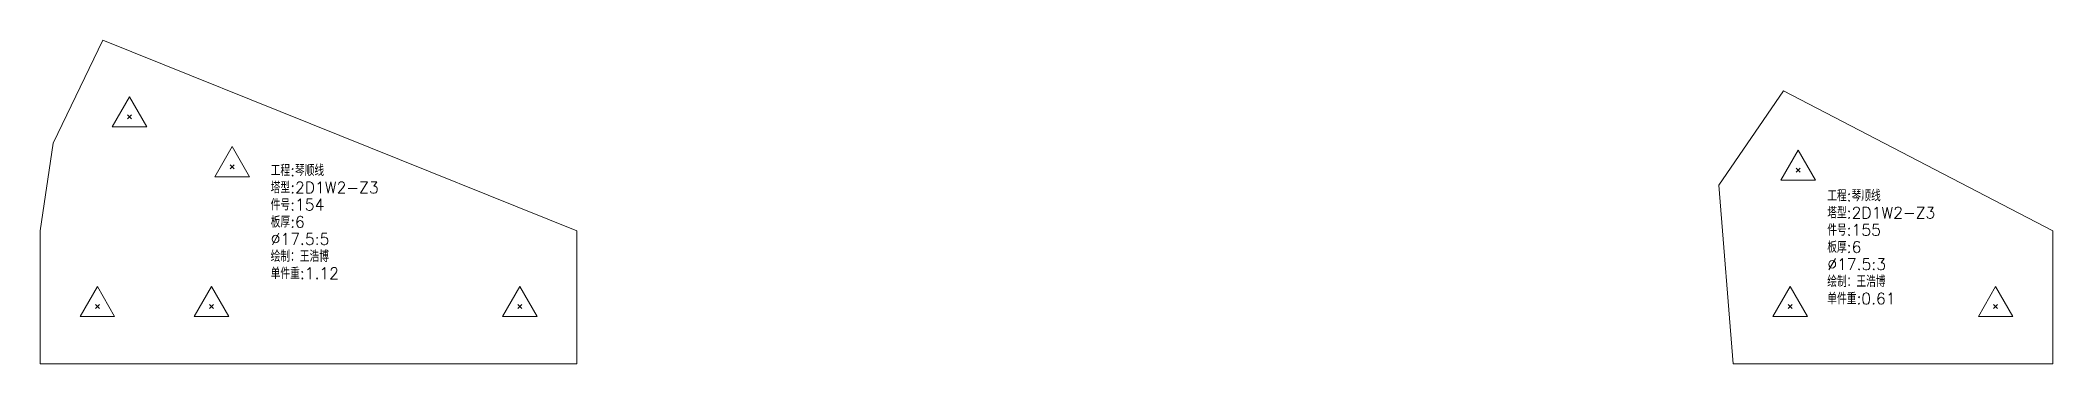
# Model space of a CAD drawing. Extents: x -580 to 8755, y 0 to 14723.
# Drawn here: x 5887 to 6768, y 13763 to 13904 of the extents above; entities that cross this region are included whole.
import ezdxf
from ezdxf.enums import TextEntityAlignment as Align

# ---------------------------------------------------------------- set-up
doc = ezdxf.new("R2010")
doc.units = 0
doc.header["$MEASUREMENT"] = 0
doc.layers.add('1', color=7, linetype='CONTINUOUS', lineweight=25)
doc.styles.get("Standard").update_dxf_attribs({"font": 'simplex.shx', "width": 0.7, "height": 3, "bigfont": 'gbhzfs.shx'})

msp = doc.modelspace()

# ---------------------------------------------------------------- texts
at = {"layer": '1', "color": 7, "linetype": 'Continuous', "lineweight": 18}
for s, p in [('工程:琴顺线', (5987.90439, 13842.97784)), ('塔型:2D1W2-Z3', (5987.90439, 13835.47784)), ('工程:琴顺线', (6669.54081, 13831.95805)), ('件号:154', (5987.90439, 13827.97784)), ('板厚:6', (5987.90439, 13820.47784)), ('塔型:2D1W2-Z3', (6669.54081, 13824.45805)), ('%%c17.5:5', (5987.90439, 13812.97784)), ('件号:155', (6669.54081, 13816.95805)), ('绘制：王浩博', (5987.90439, 13805.47784)), ('板厚:6', (6669.54081, 13809.45805)), ('单件重:1.12', (5987.90439, 13797.97784)), ('绘制：王浩博', (6669.54081, 13794.45805)), ('%%c17.5:3', (6669.54081, 13801.95805)), ('单件重:0.61', (6669.54081, 13786.95805))]:
    msp.add_text(s, height=5, dxfattribs=at).set_placement(p, align=Align.BOTTOM_LEFT)

# ---------------------------------------------------------------- linework, layer by layer
at = {"layer": '1', "color": 7, "linetype": 'Continuous', "lineweight": 18}
for p, q in [((5914.46155, 13903.82058), (5892.64222, 13858.83261)), ((6122.00013, 13820.50353), (5914.46155, 13903.82058)), ((6650.33886, 13881.781), (6622.00013, 13840.58735)), ((6768.27298, 13820.50353), (6650.33886, 13881.781)), ((5892.64222, 13858.83261), (5887.00013, 13820.50353)), ((6622.00013, 13840.58735), (6628.27298, 13762.50353)), ((5887.00013, 13820.50353), (5887.00013, 13762.50353)), ((6122.00013, 13762.50353), (6122.00013, 13820.50353)), ((6768.27298, 13762.50353), (6768.27298, 13820.50353)), ((5887.00013, 13762.50353), (6122.00013, 13762.50353)), ((6628.27298, 13762.50353), (6768.27298, 13762.50353))]:
    msp.add_line(p, q, dxfattribs=at)
at = {"layer": '1', "color": 7, "linetype": 'Continuous', "lineweight": 13}
for p, q in [((5926.04587, 13879.16693), (5918.46837, 13866.04193)), ((5925.17087, 13869.54193), (5926.92087, 13871.29193)), ((5926.92087, 13869.54193), (5925.17087, 13871.29193)), ((5933.62337, 13866.04193), (5926.04587, 13879.16693)), ((5918.46837, 13866.04193), (5933.62337, 13866.04193)), ((5971.03383, 13857.3476), (5963.45633, 13844.2226)), ((5978.61133, 13844.2226), (5971.03383, 13857.3476)), ((6656.76632, 13855.76481), (6649.18882, 13842.63981)), ((6664.34382, 13842.63981), (6656.76632, 13855.76481)), ((5970.15883, 13847.7226), (5971.90883, 13849.4726)), ((5971.90883, 13847.7226), (5970.15883, 13849.4726)), ((6655.89132, 13846.13981), (6657.64132, 13847.88981)), ((6657.64132, 13846.13981), (6655.89132, 13847.88981)), ((5963.45633, 13844.2226), (5978.61133, 13844.2226)), ((6649.18882, 13842.63981), (6664.34382, 13842.63981)), ((5912.00013, 13796.25353), (5904.42263, 13783.12853)), ((5919.57763, 13783.12853), (5912.00013, 13796.25353)), ((5962.00013, 13796.25353), (5954.42263, 13783.12853)), ((5969.57763, 13783.12853), (5962.00013, 13796.25353)), ((6097.00013, 13796.25353), (6089.42263, 13783.12853)), ((6104.57763, 13783.12853), (6097.00013, 13796.25353)), ((6653.27298, 13796.25353), (6645.69548, 13783.12853)), ((6660.85048, 13783.12853), (6653.27298, 13796.25353)), ((6743.27298, 13796.25353), (6735.69548, 13783.12853)), ((6750.85048, 13783.12853), (6743.27298, 13796.25353)), ((5904.42263, 13783.12853), (5919.57763, 13783.12853)), ((5911.12513, 13786.62853), (5912.87513, 13788.37853)), ((5912.87513, 13786.62853), (5911.12513, 13788.37853)), ((5954.42263, 13783.12853), (5969.57763, 13783.12853)), ((5961.12513, 13786.62853), (5962.87513, 13788.37853)), ((5962.87513, 13786.62853), (5961.12513, 13788.37853)), ((6089.42263, 13783.12853), (6104.57763, 13783.12853)), ((6096.12513, 13786.62853), (6097.87513, 13788.37853)), ((6097.87513, 13786.62853), (6096.12513, 13788.37853)), ((6645.69548, 13783.12853), (6660.85048, 13783.12853)), ((6652.39798, 13786.62853), (6654.14798, 13788.37853)), ((6654.14798, 13786.62853), (6652.39798, 13788.37853)), ((6735.69548, 13783.12853), (6750.85048, 13783.12853)), ((6742.39798, 13786.62853), (6744.14798, 13788.37853)), ((6744.14798, 13786.62853), (6742.39798, 13788.37853))]:
    msp.add_line(p, q, dxfattribs=at)

msp.set_redraw_order([(e.dxf.handle, doc.entitydb.next_handle()) for e in msp.query("TEXT MTEXT ATTDEF DIMENSION ARC_DIMENSION")])  # texts and dimensions are drawn at this point

doc.saveas('drawing.dxf')
